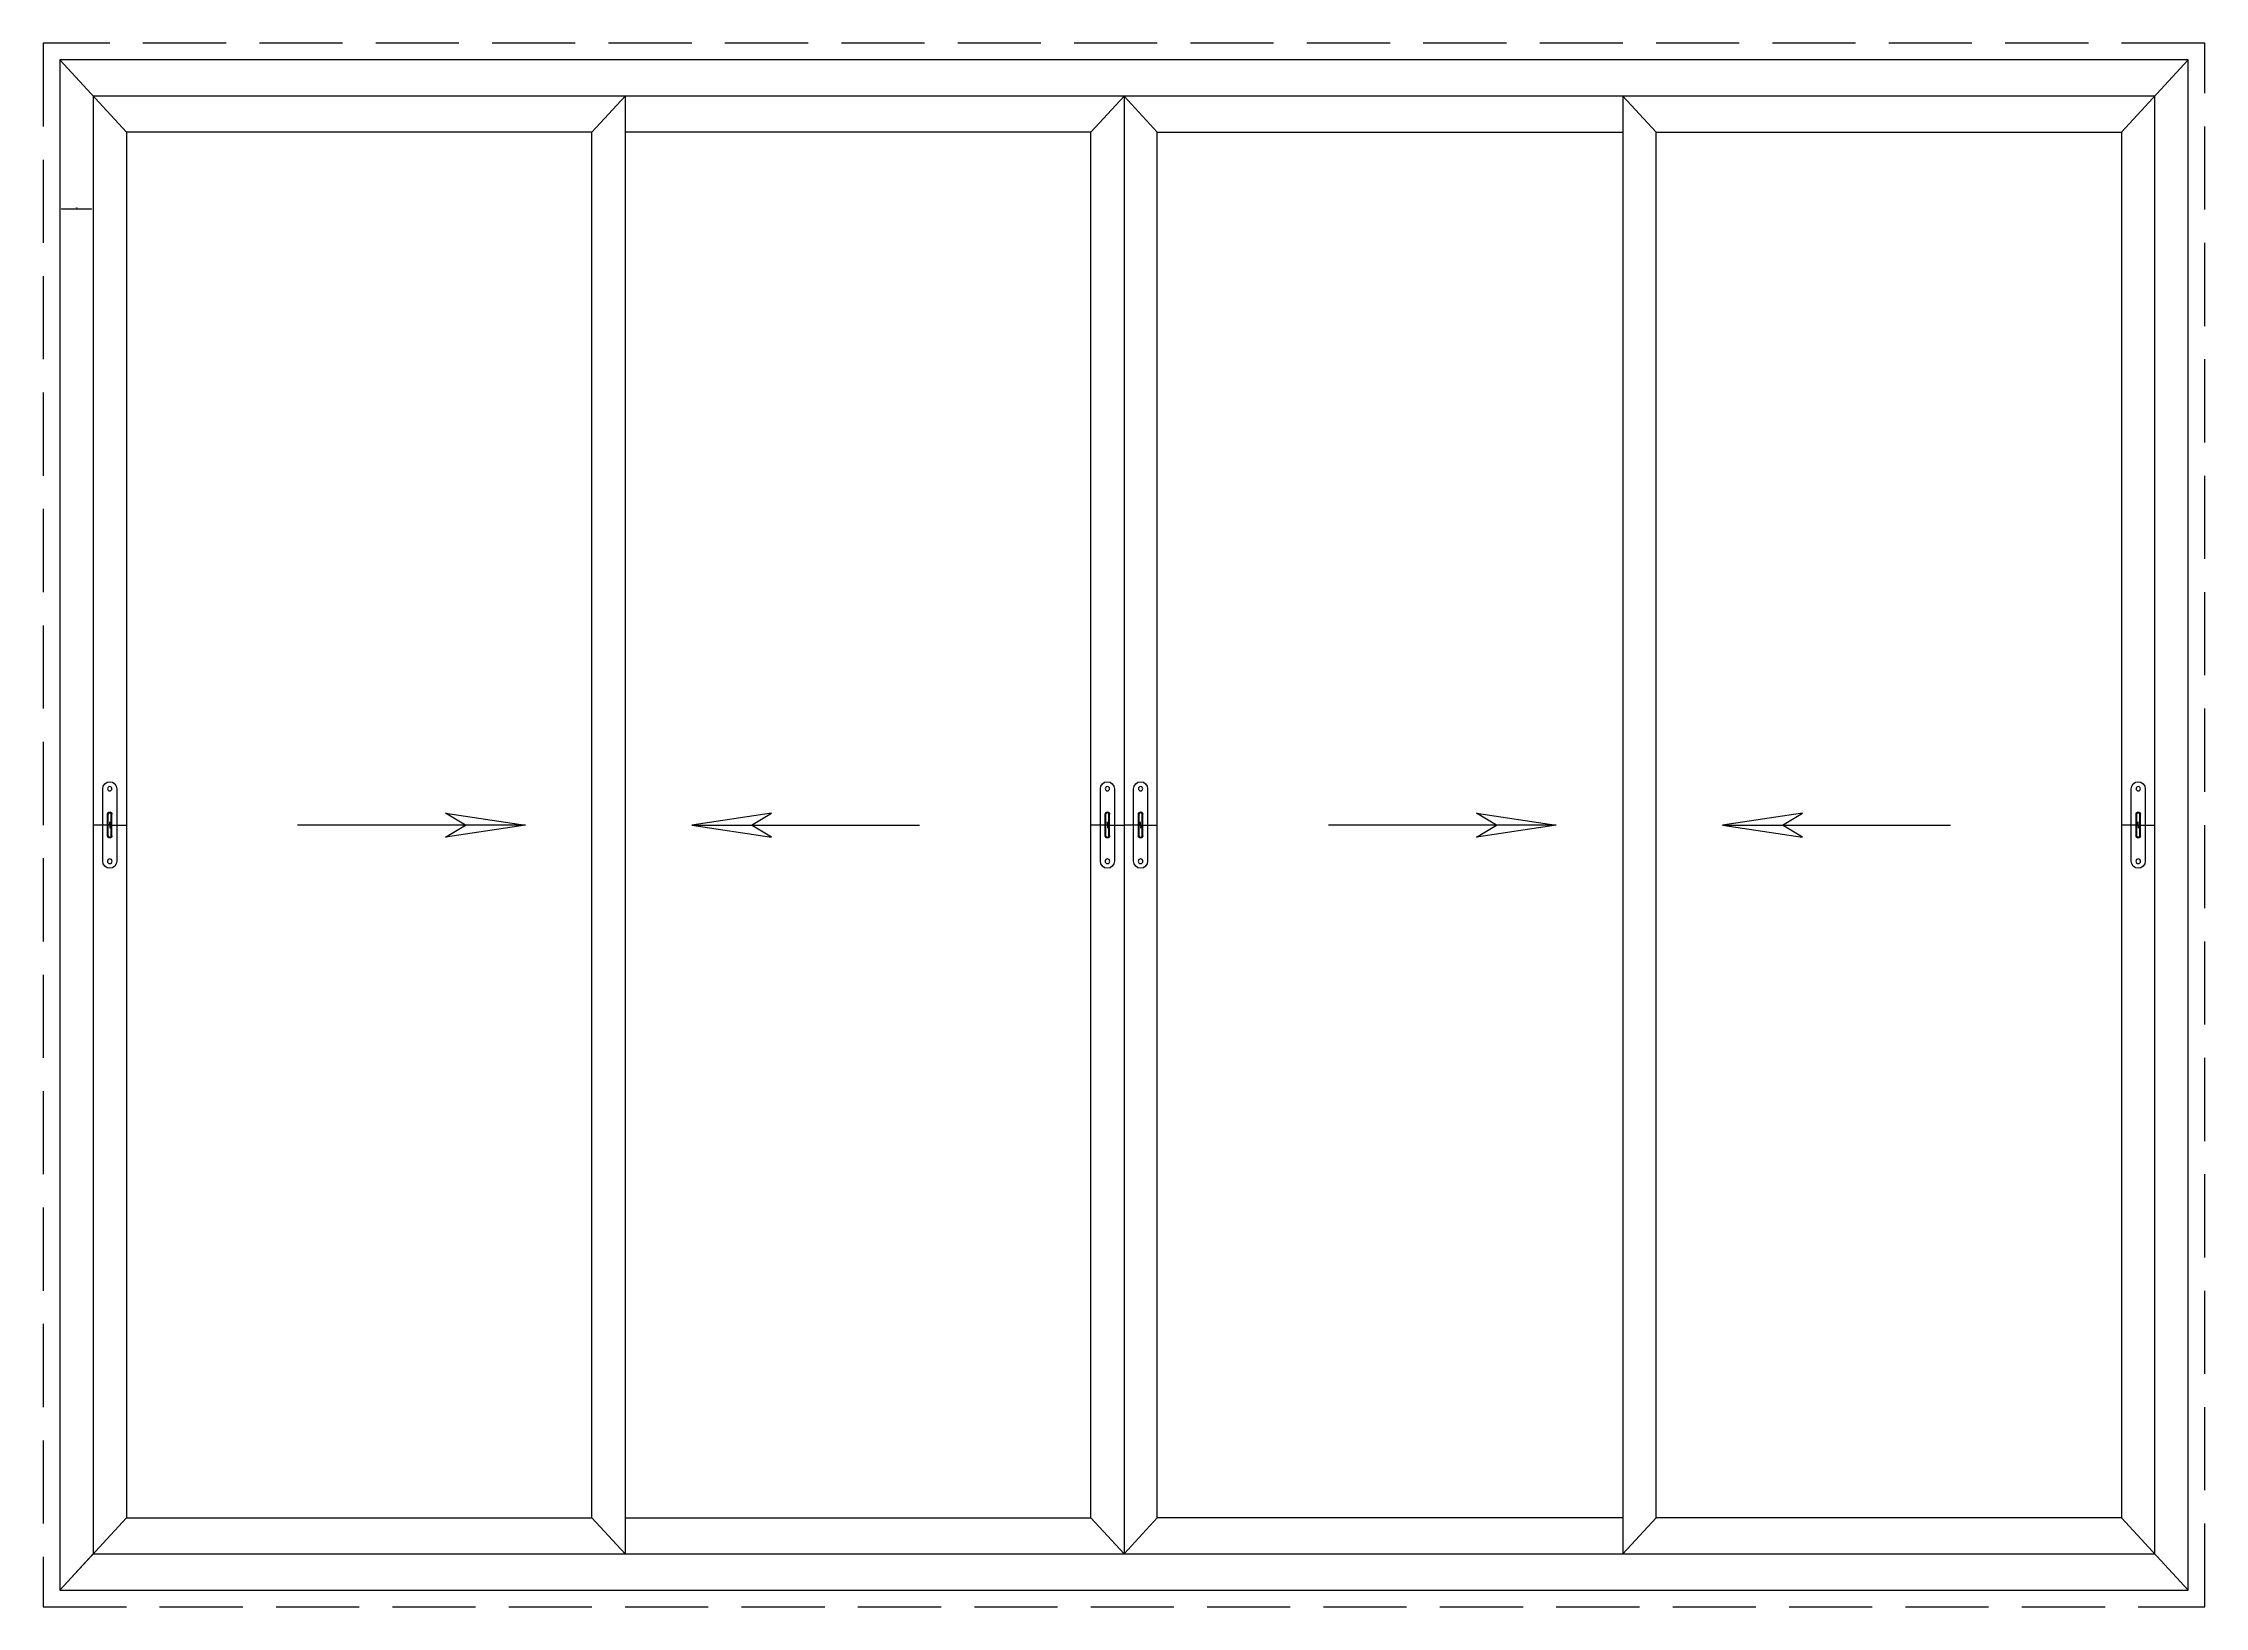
# Model space of a CAD drawing. Header units: millimetres. Extents: x 0 to 3250, y 0 to 2350.
import ezdxf

# ---------------------------------------------------------------- set-up
doc = ezdxf.new("R2010")
doc.units = ezdxf.units.MM
doc.linetypes.add('DASH', pattern=[0.35, 0.25, -0.1])
for name, color, linetype in [('Sunac_Gridline_Glass', 134, 'Continuous'), ('Sunac_Hardware', 13, 'Continuous'), ('Sunac_Wall', 2, 'DASH')]:
    doc.layers.add(name, color=color, linetype=linetype)
doc.styles.get("Standard").update_dxf_attribs({"font": ''})
doc.styles.get('Standard').set_extended_font_data('SimSun')
doc.dimstyles.new('ISO-25', dxfattribs={"dimtxt": 2.5, "dimasz": 2.5, "dimexe": 1.25, "dimexo": 0.625, "dimtad": 1, "dimtxsty": 'Standard', "dimcen": 2.5, "dimadec": 0, "dimazin": 0, "dimtfac": 1, "dimtmove": 0, "dimatfit": 3, "dimfxl": 1, "dimarcsym": 0})

# ---------------------------------------------------------------- blocks, each defined once
blk = doc.blocks.new('GS')
at = {"layer": 'Sunac_Hardware', "ltscale": 0.05}
for p, q in [((-25, 0), (-50, 0)), ((-28.3, -16.3), (-28.3, 16.3)), ((-27.3, -16.3), (-27.3, 16.3)), ((-25, 0), (-25, 4.6)), ((-25, 0), (0, 0)), ((-25, 0), (-25, -4.6)), ((-22.7, -16.3), (-22.7, 16.3)), ((-21.7, -16.3), (-21.7, 16.3))]:
    blk.add_line(p, q, dxfattribs=at)
for points in [[(-35.5, 54.5), (-35.5, -54.5)], [(-14.5, -54.5), (-14.5, 54.5)]]:
    blk.add_lwpolyline(points, dxfattribs=at)
for centre, radius in [((-25, 54.5), 3.27), ((-25, -54.5), 3.56)]:
    blk.add_circle(centre, radius, dxfattribs=at)
for centre, radius, start, end in [((-25, 54.5), 10.5, 0, 180), ((-25, 16.3), 3.27, 0, 180), ((-25, 16.3), 2.27, 0, 180), ((-25, -16.3), 3.27, 180, 0), ((-25, -16.3), 2.27, 180, 0), ((-25, -54.5), 10.5, 180, 0)]:
    blk.add_arc(centre, radius, start, end, dxfattribs=at)
blk = doc.blocks.new('RCArray13')
at = {"layer": 'Sunac_Gridline_Glass'}
for points in [[(-222.6, 18), (-342.6, 0), (-222.6, -18.3), (-252.7, 0), (-222.6, 18)], [(-342.6, 0), (0, 0)]]:
    blk.add_lwpolyline(points, dxfattribs=at)
blk = doc.blocks.new('rcarray14')
at = {"layer": 'Sunac_Gridline_Glass'}
for points in [[(342.6, 0), (0, 0)], [(222.6, 18), (342.6, 0), (222.6, -18.3), (252.7, 0), (222.6, 18)]]:
    blk.add_lwpolyline(points, dxfattribs=at)
blk = doc.blocks.new('*D8')
at = {"color": 0, "lineweight": -2, "transparency": 16777216}
for p, q in [((25, 2324.4), (25, 2099.6)), ((75, 2270), (75, 2099.6)), ((27.5, 2100.9), (72.5, 2100.9))]:
    blk.add_line(p, q, dxfattribs=at)
at = {"color": 0, "transparency": 16777216}
for points in [[(27.5, 2101.3), (27.5, 2100.5), (25, 2100.9)], [(72.5, 2101.3), (72.5, 2100.5), (75, 2100.9)]]:
    blk.add_solid(points, dxfattribs=at)
at = {"layer": 'Defpoints', "color": 0, "transparency": 16777216}
for p in [(25, 2325), (75, 2270.6), (75, 2100.9)]:
    blk.add_point(p, dxfattribs=at)
at = {"color": 0, "transparency": 16777216, "insert": (50, 2102.7), "char_height": 2.5, "attachment_point": 5}
blk.add_mtext('50', dxfattribs=at)

msp = doc.modelspace()

# ---------------------------------------------------------------- linework, layer by layer
at = {"layer": 'Sunac_Gridline_Glass', "ltscale": 500}
for p, q in [((125, 2216.154), (25, 2325)), ((3125, 2216.154), (3225, 2325)), ((825, 2216.154), (875, 2270.577)), ((875, 2270.577), (875, 79.423)), ((2375, 2270.577), (2375, 79.423)), ((2425, 2216.154), (2375, 2270.577)), ((25, 25), (125, 133.846)), ((825, 133.846), (875, 79.423)), ((2425, 133.846), (2375, 79.423)), ((75, 79.423), (25, 25))]:
    msp.add_line(p, q, dxfattribs=at)
at = {"layer": 'Sunac_Gridline_Glass'}
msp.add_line((3125, 133.846), (3225, 25), dxfattribs=at)
at = {"layer": 'Sunac_Gridline_Glass', "ltscale": 500}
for points in [[(3225, 2325), (25, 2325), (25, 25), (3225, 25)], [(3175, 2270.577), (75, 2270.577), (75, 79.423), (3175, 79.423)], [(825, 2216.154), (125, 2216.154), (125, 133.846), (825, 133.846)], [(1575, 2216.154), (875, 2216.154), (875, 133.846), (1575, 133.846)], [(1675, 2216.154), (2375, 2216.154), (2375, 133.846), (1675, 133.846)], [(2425, 2216.154), (3125, 2216.154), (3125, 133.846), (2425, 133.846)]]:
    msp.add_lwpolyline(points, close=True, dxfattribs=at)
at = {"layer": 'Sunac_Gridline_Glass'}
for points in [[(1625, 2270.577), (1575, 2216.154)], [(1625, 2270.577), (1675, 2216.154)], [(1625, 2270.577), (1625, 79.423)], [(1625, 79.423), (1575, 133.846)], [(1625, 79.423), (1675, 133.846)]]:
    msp.add_lwpolyline(points, dxfattribs=at)
at = {"layer": 'Sunac_Wall', "lineweight": -3, "ltscale": 500}
msp.add_lwpolyline([(3250, 2350), (0, 2350), (0, 0), (3250, 0)], close=True, dxfattribs=at)

# ---------------------------------------------------------------- block references
for name, p in [('rcarray14', (382.432, 1175)), ('RCArray13', (1317.568, 1175)), ('rcarray14', (1932.432, 1175)), ('RCArray13', (2867.568, 1175))]:
    msp.add_blockref(name, p)
at = {"layer": 'Sunac_Hardware', "extrusion": (0, 0, -1), "zscale": -1}
for p in [(-75, 1175), (-1575, 1175), (-1625, 1175), (-3125, 1175)]:
    msp.add_blockref('GS', p, dxfattribs=at)

# ---------------------------------------------------------------- dimensions: what is measured, and where the dimension line sits
dim = msp.add_linear_dim(base=(75, 2100.867), p1=(25, 2325), p2=(75, 2270.577), dimstyle='ISO-25')
dim.commit()
dim.dimension.update_dxf_attribs({"geometry": '*D8', "text_midpoint": (50, 2102.742)})

doc.saveas('drawing.dxf')
